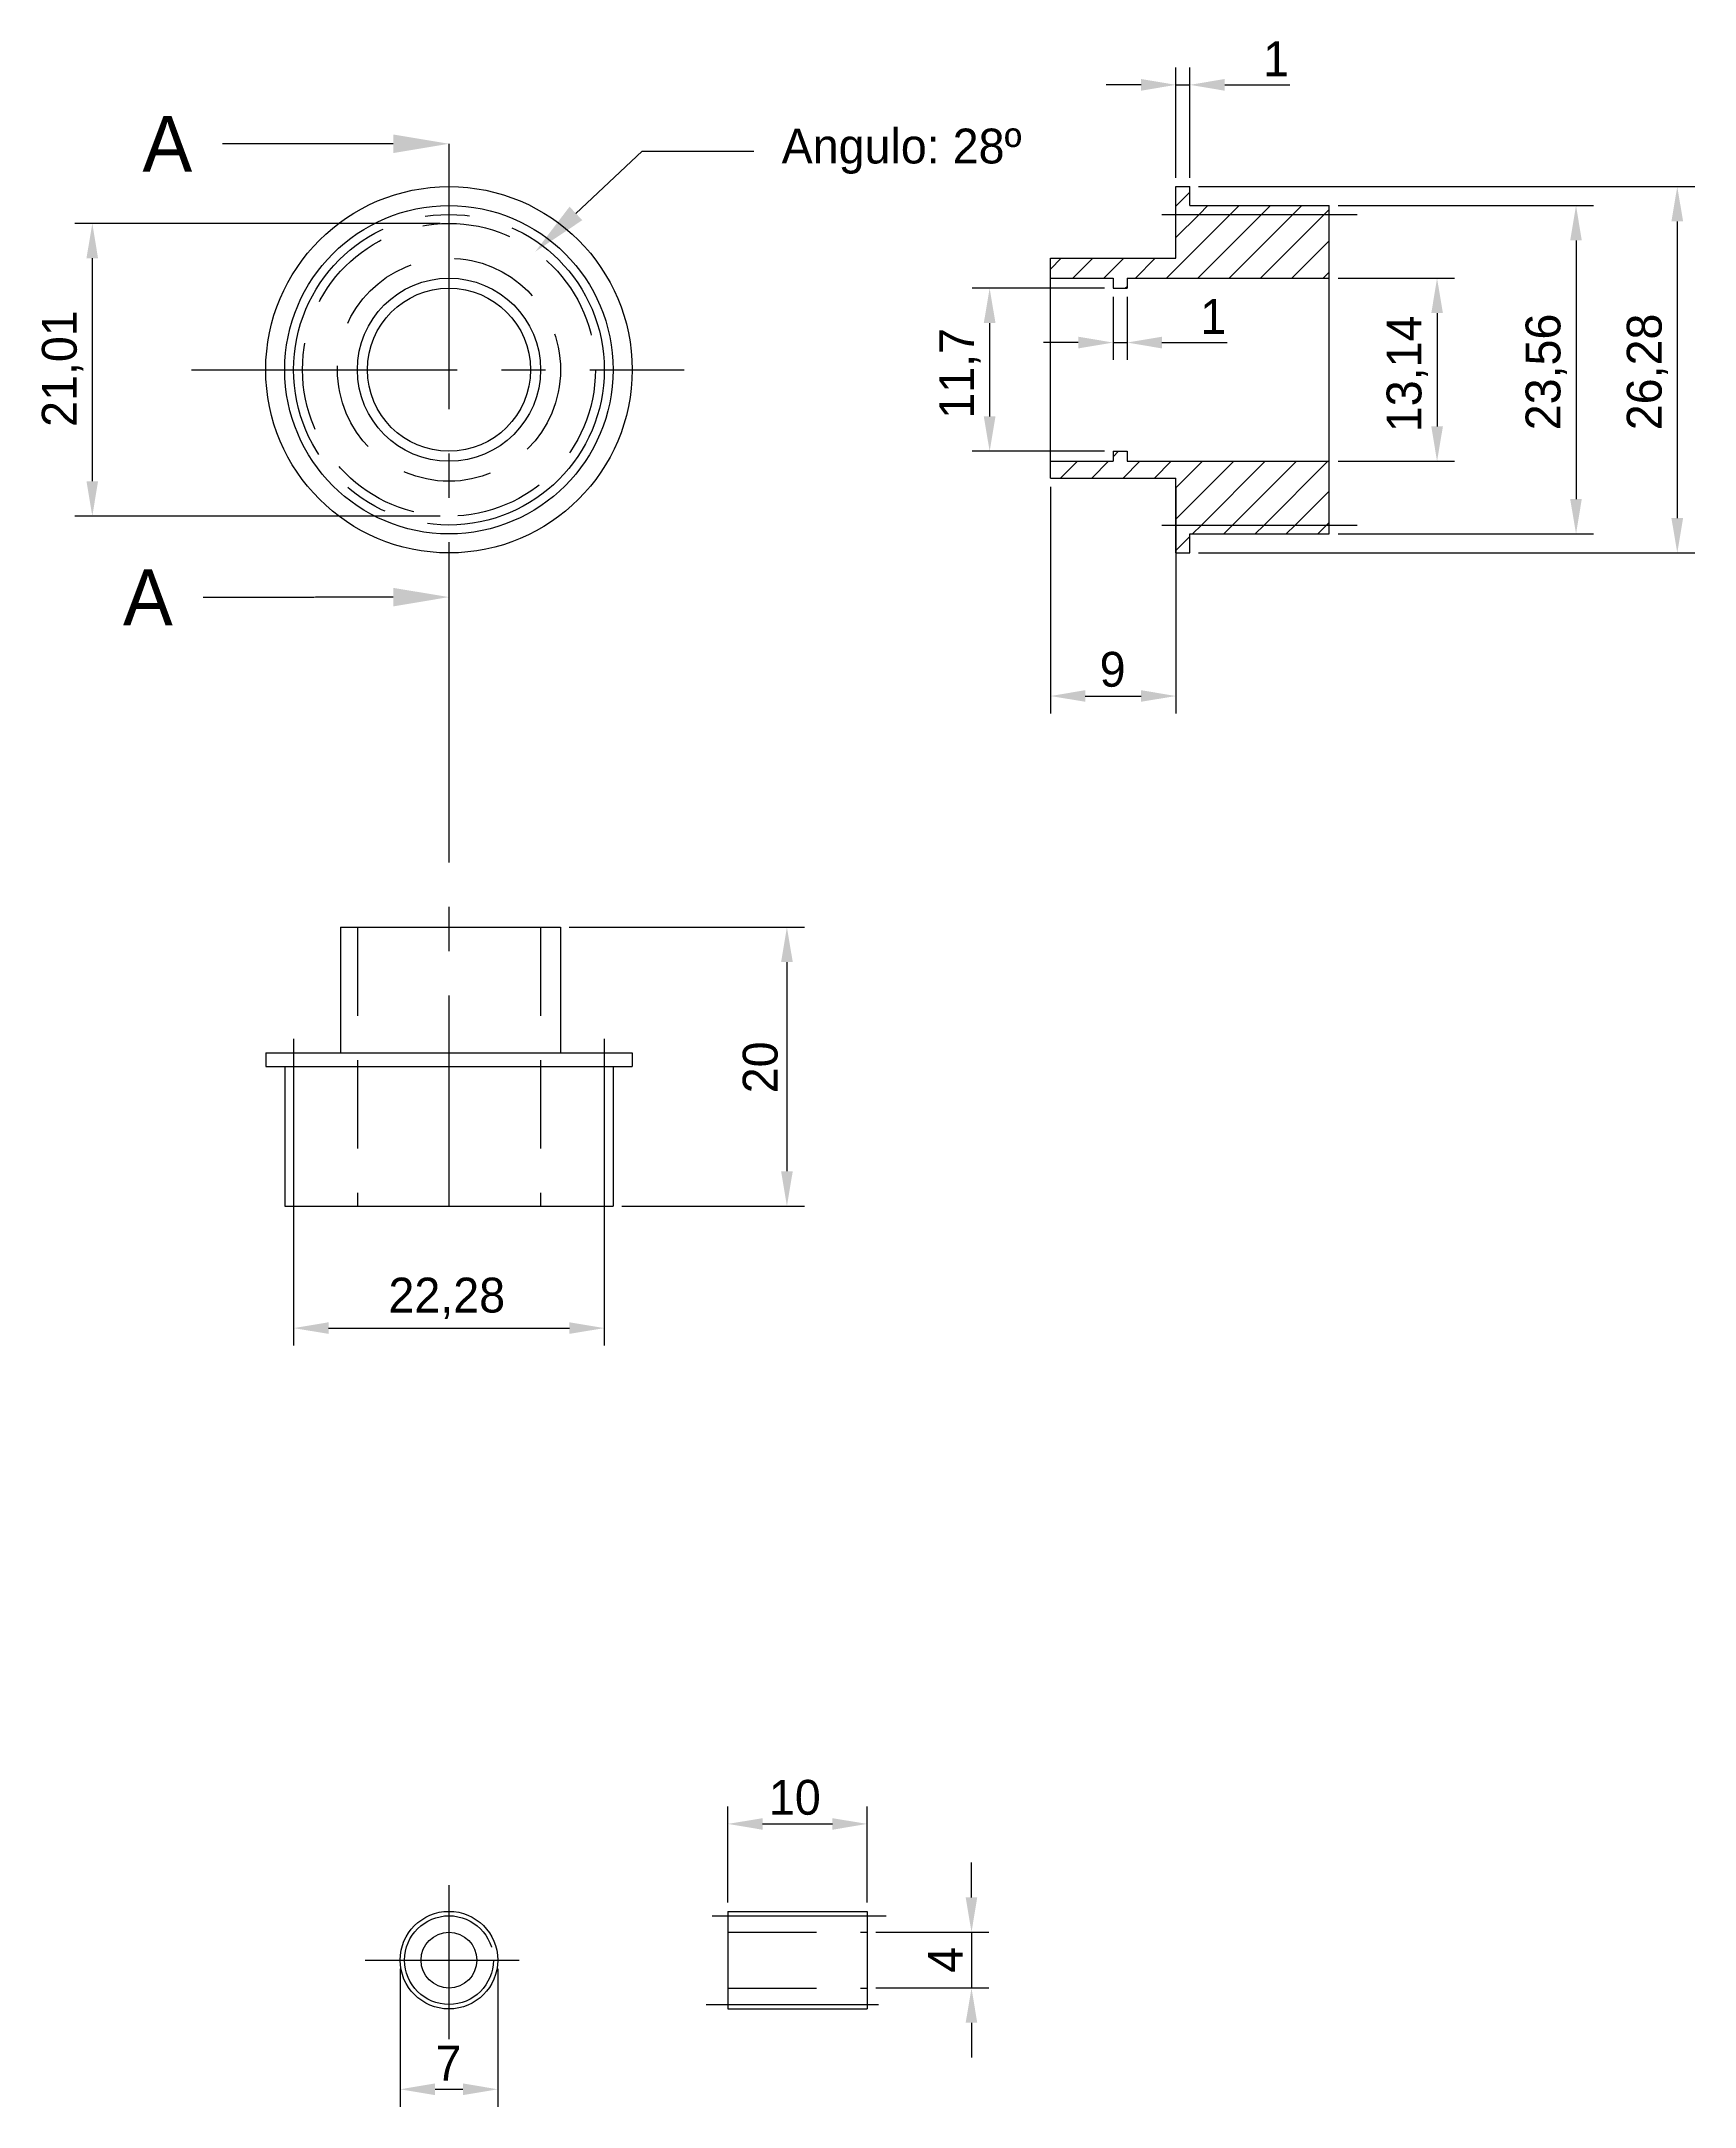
# Model space of a CAD drawing. Extents: x -29 to 89, y -125 to 24.
import ezdxf

# ---------------------------------------------------------------- set-up
doc = ezdxf.new("R2010")
doc.units = 0
doc.linetypes.add('CENTER2', pattern=[28.575, 19.05, -3.175, 3.175, -3.175])
doc.linetypes.add('DASHED2', pattern=[9.525, 6.35, -3.175])
doc.layers.get('0').update_dxf_attribs({"linetype": 'CONTINUOUS'})
doc.layers.get('DEFPOINTS').update_dxf_attribs({"linetype": 'CONTINUOUS'})
for name, color, linetype in [('A', 10, 'CONTINUOUS'), ('B', 30, 'DASHED2'), ('DIM', 150, 'CONTINUOUS'), ('E', 82, 'CENTER2')]:
    doc.layers.add(name, color=color, linetype=linetype)
doc.dimstyles.get("Standard").update_dxf_attribs({"dimtxt": 0.18, "dimasz": 0.18, "dimexe": 0.18, "dimexo": 0.0625, "dimgap": 0.09, "dimtad": 0, "dimtih": 1, "dimtoh": 1, "dimzin": 0, "dimcen": 0.09, "dimazin": 3, "dimtfac": 1, "dimtofl": 0, "dimtmove": 0, "dimatfit": 3})

# ---------------------------------------------------------------- blocks, each defined once
blk = doc.blocks.new('*U23')
at = {"layer": 'DIM'}
blk.add_polyline3d([(-4, 16.2126, 0), (-4.09644, 16.2126, 0), (-4.19289, 16.2126, 0), (-4.28933, 16.2126, 0), (-4.38577, 16.2126, 0), (-4.48221, 16.2126, 0), (-4.57866, 16.2126, 0), (-4.6751, 16.2126, 0), (-4.77154, 16.2126, 0), (-4.86798, 16.2126, 0), (-4.96443, 16.2126, 0), (-5.06087, 16.2126, 0), (-5.15731, 16.2126, 0), (-5.25375, 16.2126, 0), (-5.3502, 16.2126, 0), (-5.44664, 16.2126, 0), (-5.54308, 16.2126, 0), (-5.63953, 16.2126, 0), (-5.73597, 16.2126, 0), (-5.83241, 16.2126, 0), (-5.92885, 16.2126, 0), (-6.0253, 16.2126, 0), (-6.12174, 16.2126, 0), (-6.21818, 16.2126, 0), (-6.31462, 16.2126, 0), (-6.41107, 16.2126, 0), (-6.50751, 16.2126, 0), (-6.60395, 16.2126, 0), (-6.70039, 16.2126, 0), (-6.79684, 16.2126, 0), (-6.89328, 16.2126, 0), (-6.98972, 16.2126, 0), (-7.08617, 16.2126, 0), (-7.18261, 16.2126, 0), (-7.27905, 16.2126, 0), (-7.37549, 16.2126, 0), (-7.47194, 16.2126, 0), (-7.56838, 16.2126, 0), (-7.66482, 16.2126, 0), (-7.76126, 16.2126, 0), (-7.85771, 16.2126, 0), (-7.95415, 16.2126, 0), (-8.05059, 16.2126, 0), (-8.14703, 16.2126, 0), (-8.24348, 16.2126, 0), (-8.33992, 16.2126, 0), (-8.43636, 16.2126, 0), (-8.53281, 16.2126, 0), (-8.62925, 16.2126, 0), (-8.72569, 16.2126, 0), (-8.82213, 16.2126, 0), (-8.91858, 16.2126, 0), (-9.01502, 16.2126, 0), (-9.11146, 16.2126, 0), (-9.2079, 16.2126, 0), (-9.30435, 16.2126, 0), (-9.40079, 16.2126, 0), (-9.49723, 16.2126, 0), (-9.59367, 16.2126, 0), (-9.69012, 16.2126, 0), (-9.78656, 16.2126, 0), (-9.883, 16.2126, 0), (-9.97945, 16.2126, 0), (-10.0759, 16.2126, 0), (-10.1723, 16.2126, 0), (-10.2688, 16.2126, 0), (-10.3652, 16.2126, 0), (-10.4617, 16.2126, 0), (-10.5581, 16.2126, 0), (-10.6545, 16.2126, 0), (-10.751, 16.2126, 0), (-10.8474, 16.2126, 0), (-10.9439, 16.2126, 0), (-11.0403, 16.2126, 0), (-11.1368, 16.2126, 0), (-11.2332, 16.2126, 0), (-11.3296, 16.2126, 0), (-11.4261, 16.2126, 0), (-11.5225, 16.2126, 0), (-11.619, 16.2126, 0), (-11.7154, 16.2126, 0), (-11.8119, 16.2126, 0), (-11.9083, 16.2126, 0), (-12.0047, 16.2126, 0), (-12.1012, 16.2126, 0), (-12.1976, 16.2126, 0), (-12.2941, 16.2126, 0), (-12.3905, 16.2126, 0), (-12.487, 16.2126, 0), (-12.5834, 16.2126, 0), (-12.6798, 16.2126, 0), (-12.7763, 16.2126, 0), (-12.8727, 16.2126, 0), (-12.9692, 16.2126, 0), (-13.0656, 16.2126, 0), (-13.1621, 16.2126, 0), (-13.2585, 16.2126, 0), (-13.3549, 16.2126, 0), (-13.4514, 16.2126, 0), (-13.5478, 16.2126, 0), (-13.6443, 16.2126, 0), (-13.7407, 16.2126, 0), (-13.8372, 16.2126, 0), (-13.9336, 16.2126, 0), (-14.03, 16.2126, 0), (-14.1265, 16.2126, 0), (-14.2229, 16.2126, 0), (-14.3194, 16.2126, 0), (-14.4158, 16.2126, 0), (-14.5123, 16.2126, 0), (-14.6087, 16.2126, 0), (-14.7051, 16.2126, 0), (-14.8016, 16.2126, 0), (-14.898, 16.2126, 0), (-14.9945, 16.2126, 0), (-15.0909, 16.2126, 0), (-15.1873, 16.2126, 0), (-15.2838, 16.2126, 0), (-15.3802, 16.2126, 0), (-15.4767, 16.2126, 0), (-15.5731, 16.2126, 0), (-15.6696, 16.2126, 0), (-15.766, 16.2126, 0), (-15.8624, 16.2126, 0), (-15.9589, 16.2126, 0), (-16.0553, 16.2126, 0), (-16.1518, 16.2126, 0), (-16.2482, 16.2126, 0)], dxfattribs=at)
blk.add_solid([(-4, 16.87931), (0, 16.21265), (-4, 15.54598)], dxfattribs=at)
blk.add_text('A', height=4, dxfattribs=at).set_placement((-21.98355, 14.21265))
blk = doc.blocks.new('*X24')
at = {"color": 0}
for p, q in [((52.14, 11.73), (53.14, 12.73)), ((51.47, 6.57), (56.04, 11.14)), ((52.14, 9.48), (53.8, 11.14)), ((53.72, 6.57), (58.29, 11.14)), ((53.8, 11.14), (54.43, 11.78)), ((55.96, 6.57), (60.53, 11.14)), ((56.04, 11.14), (56.68, 11.78)), ((58.21, 6.57), (62.78, 11.14)), ((58.29, 11.14), (58.92, 11.78)), ((60.53, 11.14), (61.17, 11.78)), ((62.78, 11.14), (63.14, 11.5)), ((60.45, 6.57), (63.14, 9.26)), ((43.14, 7.22), (43.92, 8)), ((44.74, 6.57), (46.17, 8)), ((46.98, 6.57), (48.41, 8)), ((49.23, 6.57), (50.66, 8)), ((48.51, 5.85), (48.64, 5.98)), ((62.7, 6.57), (63.14, 7.01)), ((47.64, -6.24), (48.03, -5.85)), ((43.87, -7.77), (45.07, -6.57)), ((46.11, -7.77), (47.31, -6.57)), ((48.36, -7.77), (49.56, -6.57)), ((50.6, -7.77), (51.8, -6.57)), ((52.14, -10.72), (56.29, -6.57)), ((52.14, -8.48), (54.05, -6.57)), ((53.97, -11.14), (58.54, -6.57)), ((56.21, -11.14), (60.78, -6.57)), ((58.46, -11.14), (63.03, -6.57)), ((60.7, -11.14), (63.14, -8.7)), ((53.33, -11.78), (53.97, -11.14)), ((55.57, -11.78), (56.21, -11.14)), ((57.82, -11.78), (58.46, -11.14)), ((60.06, -11.78), (60.7, -11.14)), ((62.31, -11.78), (62.95, -11.14)), ((62.95, -11.14), (63.14, -10.95)), ((52.14, -12.97), (53.14, -11.97))]:
    blk.add_line(p, q, dxfattribs=at)
blk = doc.blocks.new('*U33')
at = {"layer": 'DIM', "color": 0}
blk.add_text('23,56', height=2.5, rotation=90, dxfattribs=at).set_placement((79.72, -4.34))
blk = doc.blocks.new('*D2')
at = {"layer": 'DEFPOINTS', "color": 0}
for p in [(63.14, 11.78), (63.14, -11.78), (80.84, -11.78)]:
    blk.add_point(p, dxfattribs=at)
at = {"layer": 'DIM', "color": 0}
for p, q in [((63.77, 11.78), (82.09, 11.78)), ((80.84, 9.28), (80.84, -9.28)), ((63.77, -11.78), (82.09, -11.78))]:
    blk.add_line(p, q, dxfattribs=at)
for points in [[(80.42, 9.28), (81.25, 9.28), (80.84, 11.78)], [(80.42, -9.28), (81.25, -9.28), (80.84, -11.78)]]:
    blk.add_solid(points, dxfattribs=at)
at = {"layer": 'E'}
blk.add_blockref('*U33', (0, 0), dxfattribs=at)
blk = doc.blocks.new('*U34')
at = {"layer": 'DIM', "color": 0}
blk.add_text('13,14', height=2.5, rotation=90, dxfattribs=at).set_placement((69.75, -4.48))
blk = doc.blocks.new('*D3')
at = {"layer": 'DEFPOINTS', "color": 0}
for p in [(63.14, 6.57), (63.14, -6.57), (70.87, -6.57)]:
    blk.add_point(p, dxfattribs=at)
at = {"layer": 'DIM', "color": 0}
for p, q in [((63.77, 6.57), (72.12, 6.57)), ((70.87, 4.07), (70.87, -4.07)), ((63.77, -6.57), (72.12, -6.57))]:
    blk.add_line(p, q, dxfattribs=at)
for points in [[(70.46, 4.07), (71.29, 4.07), (70.87, 6.57)], [(70.46, -4.07), (71.29, -4.07), (70.87, -6.57)]]:
    blk.add_solid(points, dxfattribs=at)
at = {"layer": 'E'}
blk.add_blockref('*U34', (0, 0), dxfattribs=at)
blk = doc.blocks.new('*U36')
at = {"layer": 'DIM', "color": 0}
blk.add_text('11,7', height=2.5, rotation=90, dxfattribs=at).set_placement((37.66, -3.51))
blk = doc.blocks.new('*D4')
at = {"layer": 'DEFPOINTS', "color": 0}
for p in [(47.64, 5.85), (38.78, -5.85), (47.64, -5.85)]:
    blk.add_point(p, dxfattribs=at)
at = {"layer": 'DIM', "color": 0}
for p, q in [((47.02, 5.85), (37.53, 5.85)), ((38.78, 3.35), (38.78, -3.35)), ((47.02, -5.85), (37.53, -5.85))]:
    blk.add_line(p, q, dxfattribs=at)
for points in [[(38.36, 3.35), (39.2, 3.35), (38.78, 5.85)], [(38.36, -3.35), (39.2, -3.35), (38.78, -5.85)]]:
    blk.add_solid(points, dxfattribs=at)
at = {"layer": 'E'}
blk.add_blockref('*U36', (0, 0), dxfattribs=at)
blk = doc.blocks.new('*U35')
at = {"layer": 'DIM', "color": 0}
blk.add_text('1', height=2.5, dxfattribs=at).set_placement((53.89, 2.57))
blk = doc.blocks.new('*D5')
at = {"layer": 'DEFPOINTS', "color": 0}
for p in [(47.64, 5.85), (48.64, 5.85), (48.64, 1.95)]:
    blk.add_point(p, dxfattribs=at)
at = {"layer": 'DIM', "color": 0}
for p, q in [((47.64, 5.23), (47.64, 0.7)), ((48.64, 5.23), (48.64, 0.7)), ((45.14, 1.95), (42.64, 1.95)), ((47.64, 1.95), (48.64, 1.95)), ((51.14, 1.95), (55.81, 1.95))]:
    blk.add_line(p, q, dxfattribs=at)
for points in [[(45.14, 2.37), (45.14, 1.53), (47.64, 1.95)], [(51.14, 2.37), (51.14, 1.53), (48.64, 1.95)]]:
    blk.add_solid(points, dxfattribs=at)
at = {"layer": 'E'}
blk.add_blockref('*U35', (0, 0), dxfattribs=at)
blk = doc.blocks.new('*U31')
at = {"layer": 'DIM', "color": 0}
blk.add_text('1', height=2.5, dxfattribs=at).set_placement((58.39, 21.06))
blk = doc.blocks.new('*D6')
at = {"layer": 'DEFPOINTS', "color": 0}
for p in [(53.14, 20.44), (52.14, 13.14), (53.14, 13.14)]:
    blk.add_point(p, dxfattribs=at)
at = {"layer": 'DIM', "color": 0}
for p, q in [((52.14, 13.77), (52.14, 21.69)), ((53.14, 13.77), (53.14, 21.69)), ((49.64, 20.44), (47.14, 20.44)), ((52.14, 20.44), (53.14, 20.44)), ((55.64, 20.44), (60.31, 20.44))]:
    blk.add_line(p, q, dxfattribs=at)
for points in [[(49.64, 20.86), (49.64, 20.02), (52.14, 20.44)], [(55.64, 20.86), (55.64, 20.02), (53.14, 20.44)]]:
    blk.add_solid(points, dxfattribs=at)
at = {"layer": 'E'}
blk.add_blockref('*U31', (0, 0), dxfattribs=at)
blk = doc.blocks.new('*U32')
at = {"layer": 'DIM', "color": 0}
blk.add_text('26,28', height=2.5, rotation=90, dxfattribs=at).set_placement((86.98, -4.34))
blk = doc.blocks.new('*D7')
at = {"layer": 'DEFPOINTS', "color": 0}
for p in [(53.14, 13.14), (53.14, -13.14), (88.1, -13.14)]:
    blk.add_point(p, dxfattribs=at)
at = {"layer": 'DIM', "color": 0}
for p, q in [((53.77, 13.14), (89.35, 13.14)), ((88.1, 10.64), (88.1, -10.64)), ((53.77, -13.14), (89.35, -13.14))]:
    blk.add_line(p, q, dxfattribs=at)
for points in [[(87.68, 10.64), (88.52, 10.64), (88.1, 13.14)], [(87.68, -10.64), (88.52, -10.64), (88.1, -13.14)]]:
    blk.add_solid(points, dxfattribs=at)
at = {"layer": 'E'}
blk.add_blockref('*U32', (0, 0), dxfattribs=at)
blk = doc.blocks.new('*U37')
at = {"layer": 'DIM', "color": 0}
blk.add_text('9', height=2.5, dxfattribs=at).set_placement((46.67, -22.74))
blk = doc.blocks.new('*D8')
at = {"layer": 'DEFPOINTS', "color": 0}
for p in [(43.14, -7.77), (52.14, -7.77), (52.14, -23.41)]:
    blk.add_point(p, dxfattribs=at)
at = {"layer": 'DIM', "color": 0}
for p, q in [((43.14, -8.39), (43.14, -24.66)), ((52.14, -8.39), (52.14, -24.66)), ((45.64, -23.41), (49.64, -23.41))]:
    blk.add_line(p, q, dxfattribs=at)
for points in [[(45.64, -22.99), (45.64, -23.82), (43.14, -23.41)], [(49.64, -22.99), (49.64, -23.82), (52.14, -23.41)]]:
    blk.add_solid(points, dxfattribs=at)
at = {"layer": 'E'}
blk.add_blockref('*U37', (0, 0), dxfattribs=at)
blk = doc.blocks.new('*U43')
at = {"layer": 'DIM', "color": 0}
blk.add_text('22,28', height=2.5, dxfattribs=at).set_placement((-4.34, -67.64))
blk = doc.blocks.new('*D15')
at = {"layer": 'DEFPOINTS', "color": 0}
for p in [(-11.14, -60), (11.14, -60), (11.14, -68.76)]:
    blk.add_point(p, dxfattribs=at)
at = {"layer": 'DIM', "color": 0}
for p, q in [((-11.14, -60.62), (-11.14, -70.01)), ((11.14, -60.62), (11.14, -70.01)), ((-8.64, -68.76), (8.64, -68.76))]:
    blk.add_line(p, q, dxfattribs=at)
for points in [[(-8.64, -68.34), (-8.64, -69.17), (-11.14, -68.76)], [(8.64, -68.34), (8.64, -69.17), (11.14, -68.76)]]:
    blk.add_solid(points, dxfattribs=at)
at = {"layer": 'E'}
blk.add_blockref('*U43', (0, 0), dxfattribs=at)
blk = doc.blocks.new('*U44')
at = {"layer": 'DIM', "color": 0}
blk.add_text('20', height=2.5, rotation=90, dxfattribs=at).set_placement((23.57, -51.91))
blk = doc.blocks.new('*D16')
at = {"layer": 'DEFPOINTS', "color": 0}
for p in [(8, -40), (11.78, -60), (24.24, -60)]:
    blk.add_point(p, dxfattribs=at)
at = {"layer": 'DIM', "color": 0}
for p, q in [((8.63, -40), (25.49, -40)), ((24.24, -42.5), (24.24, -57.5)), ((12.4, -60), (25.49, -60))]:
    blk.add_line(p, q, dxfattribs=at)
for points in [[(23.82, -42.5), (24.66, -42.5), (24.24, -40)], [(23.82, -57.5), (24.66, -57.5), (24.24, -60)]]:
    blk.add_solid(points, dxfattribs=at)
at = {"layer": 'E'}
blk.add_blockref('*U44', (0, 0), dxfattribs=at)
blk = doc.blocks.new('*U40')
at = {"layer": 'DIM'}
blk.add_polyline3d([(-4, -16.32, 0), (-4.11, -16.32, 0), (-4.21, -16.32, 0), (-4.32, -16.32, 0), (-4.43, -16.32, 0), (-4.54, -16.32, 0), (-4.64, -16.32, 0), (-4.75, -16.32, 0), (-4.86, -16.32, 0), (-4.97, -16.32, 0), (-5.07, -16.32, 0), (-5.18, -16.32, 0), (-5.29, -16.32, 0), (-5.4, -16.32, 0), (-5.5, -16.32, 0), (-5.61, -16.32, 0), (-5.72, -16.32, 0), (-5.83, -16.32, 0), (-5.93, -16.32, 0), (-6.04, -16.32, 0), (-6.15, -16.32, 0), (-6.26, -16.32, 0), (-6.36, -16.32, 0), (-6.47, -16.32, 0), (-6.58, -16.32, 0), (-6.69, -16.32, 0), (-6.79, -16.32, 0), (-6.9, -16.32, 0), (-7.01, -16.32, 0), (-7.11, -16.32, 0), (-7.22, -16.32, 0), (-7.33, -16.32, 0), (-7.44, -16.32, 0), (-7.54, -16.32, 0), (-7.65, -16.32, 0), (-7.76, -16.32, 0), (-7.87, -16.32, 0), (-7.97, -16.32, 0), (-8.08, -16.32, 0), (-8.19, -16.32, 0), (-8.3, -16.32, 0), (-8.4, -16.32, 0), (-8.51, -16.32, 0), (-8.62, -16.32, 0), (-8.73, -16.32, 0), (-8.83, -16.32, 0), (-8.94, -16.32, 0), (-9.05, -16.32, 0), (-9.16, -16.32, 0), (-9.26, -16.32, 0), (-9.37, -16.32, 0), (-9.48, -16.32, 0), (-9.58, -16.32, 0), (-9.69, -16.33, 0), (-9.8, -16.33, 0), (-9.91, -16.33, 0), (-10.01, -16.33, 0), (-10.12, -16.33, 0), (-10.23, -16.33, 0), (-10.34, -16.33, 0), (-10.44, -16.33, 0), (-10.55, -16.33, 0), (-10.66, -16.33, 0), (-10.77, -16.33, 0), (-10.87, -16.33, 0), (-10.98, -16.33, 0), (-11.09, -16.33, 0), (-11.2, -16.33, 0), (-11.3, -16.33, 0), (-11.41, -16.33, 0), (-11.52, -16.33, 0), (-11.63, -16.33, 0), (-11.73, -16.33, 0), (-11.84, -16.33, 0), (-11.95, -16.33, 0), (-12.06, -16.33, 0), (-12.16, -16.33, 0), (-12.27, -16.33, 0), (-12.38, -16.33, 0), (-12.48, -16.33, 0), (-12.59, -16.33, 0), (-12.7, -16.33, 0), (-12.81, -16.33, 0), (-12.91, -16.33, 0), (-13.02, -16.33, 0), (-13.13, -16.33, 0), (-13.24, -16.33, 0), (-13.34, -16.33, 0), (-13.45, -16.33, 0), (-13.56, -16.33, 0), (-13.67, -16.33, 0), (-13.77, -16.33, 0), (-13.88, -16.33, 0), (-13.99, -16.33, 0), (-14.1, -16.33, 0), (-14.2, -16.33, 0), (-14.31, -16.33, 0), (-14.42, -16.33, 0), (-14.53, -16.33, 0), (-14.63, -16.33, 0), (-14.74, -16.33, 0), (-14.85, -16.33, 0), (-14.96, -16.33, 0), (-15.06, -16.33, 0), (-15.17, -16.33, 0), (-15.28, -16.33, 0), (-15.38, -16.33, 0), (-15.49, -16.33, 0), (-15.6, -16.33, 0), (-15.71, -16.33, 0), (-15.81, -16.33, 0), (-15.92, -16.33, 0), (-16.03, -16.33, 0), (-16.14, -16.33, 0), (-16.24, -16.33, 0), (-16.35, -16.33, 0), (-16.46, -16.33, 0), (-16.57, -16.33, 0), (-16.67, -16.33, 0), (-16.78, -16.33, 0), (-16.89, -16.33, 0), (-17, -16.33, 0), (-17.1, -16.33, 0), (-17.21, -16.33, 0), (-17.32, -16.33, 0), (-17.43, -16.33, 0), (-17.53, -16.33, 0), (-17.64, -16.33, 0)], dxfattribs=at)
blk.add_solid([(-4, -15.65), (0, -16.31), (-4, -16.98)], dxfattribs=at)
blk.add_text('A', height=4, dxfattribs=at).set_placement((-23.38, -18.33))
blk = doc.blocks.new('*U41')
at = {"layer": 'DIM', "color": 0}
blk.add_text('21,01', height=2.5, rotation=90, dxfattribs=at).set_placement((-26.7, -4.1))
blk = doc.blocks.new('*D19')
at = {"layer": 'DEFPOINTS', "color": 0}
for p in [(0, 10.5), (-25.58, -10.5), (0, -10.5)]:
    blk.add_point(p, dxfattribs=at)
at = {"layer": 'DIM', "color": 0}
for p, q in [((-0.62, 10.5), (-26.83, 10.5)), ((-25.58, 8), (-25.58, -8)), ((-0.62, -10.5), (-26.83, -10.5))]:
    blk.add_line(p, q, dxfattribs=at)
for points in [[(-26, 8), (-25.17, 8), (-25.58, 10.5)], [(-26, -8), (-25.17, -8), (-25.58, -10.5)]]:
    blk.add_solid(points, dxfattribs=at)
at = {"layer": 'E'}
blk.add_blockref('*U41', (0, 0), dxfattribs=at)
blk = doc.blocks.new('*U42')
at = {"layer": 'DIM', "linetype": 'BYBLOCK'}
blk.add_line((13.86, 15.69), (21.86, 15.69), dxfattribs=at)
blk.add_lwpolyline([(9.1, 11.21), (13.86, 15.69)], dxfattribs=at)
at = {"layer": 'DIM'}
blk.add_solid([(9.56, 10.73), (6.19, 8.47), (8.65, 11.7)], dxfattribs=at)
blk.add_text('Angulo: 28º', height=2.5, dxfattribs=at).set_placement((23.86, 14.8))
blk = doc.blocks.new('*U45')
at = {"layer": 'DIM', "color": 0}
blk.add_text('4', height=2.5, rotation=90, dxfattribs=at).set_placement((36.85, -115.01))
blk = doc.blocks.new('*D20')
at = {"layer": 'DEFPOINTS', "color": 0}
for p in [(30, -112.1), (30, -116.1), (37.48, -116.1)]:
    blk.add_point(p, dxfattribs=at)
at = {"layer": 'DIM', "color": 0}
for p, q in [((37.48, -109.6), (37.48, -107.1)), ((30.62, -112.1), (38.73, -112.1)), ((37.48, -112.1), (37.48, -116.1)), ((30.62, -116.1), (38.73, -116.1)), ((37.48, -118.6), (37.48, -121.1))]:
    blk.add_line(p, q, dxfattribs=at)
for points in [[(37.06, -109.6), (37.89, -109.6), (37.48, -112.1)], [(37.06, -118.6), (37.89, -118.6), (37.48, -116.1)]]:
    blk.add_solid(points, dxfattribs=at)
at = {"layer": 'E'}
blk.add_blockref('*U45', (0, 0), dxfattribs=at)
blk = doc.blocks.new('*U46')
at = {"layer": 'DIM', "color": 0}
blk.add_text('10', height=2.5, dxfattribs=at).set_placement((22.95, -103.67))
blk = doc.blocks.new('*D21')
at = {"layer": 'DEFPOINTS', "color": 0}
for p in [(30, -104.33), (20, -110.6), (30, -110.6)]:
    blk.add_point(p, dxfattribs=at)
at = {"layer": 'DIM', "color": 0}
for p, q in [((20, -109.98), (20, -103.08)), ((30, -109.98), (30, -103.08)), ((22.5, -104.33), (27.5, -104.33))]:
    blk.add_line(p, q, dxfattribs=at)
for points in [[(22.5, -103.92), (22.5, -104.75), (20, -104.33)], [(27.5, -103.92), (27.5, -104.75), (30, -104.33)]]:
    blk.add_solid(points, dxfattribs=at)
at = {"layer": 'E'}
blk.add_blockref('*U46', (0, 0), dxfattribs=at)
blk = doc.blocks.new('*U47')
at = {"layer": 'DIM', "color": 0}
blk.add_text('7', height=2.5, dxfattribs=at).set_placement((-0.97, -122.74))
blk = doc.blocks.new('*D22')
at = {"layer": 'DEFPOINTS', "color": 0}
for p in [(-3.5, -114.1), (3.5, -114.1), (3.5, -123.37)]:
    blk.add_point(p, dxfattribs=at)
at = {"layer": 'DIM', "color": 0}
for p, q in [((-3.5, -114.73), (-3.5, -124.62)), ((3.5, -114.73), (3.5, -124.62)), ((-1, -123.37), (1, -123.37))]:
    blk.add_line(p, q, dxfattribs=at)
for points in [[(-1, -122.95), (-1, -123.79), (-3.5, -123.37)], [(1, -122.95), (1, -123.79), (3.5, -123.37)]]:
    blk.add_solid(points, dxfattribs=at)
at = {"layer": 'E'}
blk.add_blockref('*U47', (0, 0), dxfattribs=at)

msp = doc.modelspace()

# ---------------------------------------------------------------- linework, layer by layer
at = {"layer": 'A'}
for p, q in [((52.141, 13.141), (53.141, 13.141)), ((52.141, 8), (52.141, 13.141)), ((53.141, 11.777), (53.141, 13.141)), ((53.141, 11.777), (63.141, 11.777)), ((63.141, -11.777), (63.141, 11.777)), ((43.141, -7.77), (43.141, 8)), ((43.141, 8), (52.141, 8)), ((43.141, 6.57), (47.641, 6.57)), ((47.641, 6.57), (47.641, 5.85)), ((48.641, 6.57), (48.641, 5.85)), ((48.641, 6.57), (63.141, 6.57)), ((47.641, 5.85), (48.641, 5.85)), ((47.641, -5.85), (47.641, -6.57)), ((47.641, -5.85), (48.641, -5.85)), ((48.641, -5.85), (48.641, -6.57)), ((43.141, -6.57), (47.641, -6.57)), ((48.641, -6.57), (63.141, -6.57)), ((43.141, -7.77), (52.141, -7.77)), ((52.141, -13.141), (52.141, -7.77)), ((53.141, -11.777), (63.141, -11.777)), ((53.141, -13.141), (53.141, -11.777)), ((52.141, -13.141), (53.141, -13.141)), ((-7.77, -40), (8, -40)), ((-7.77, -40), (-7.77, -49)), ((8, -40), (8, -49)), ((-13.141, -49), (-13.141, -50)), ((-13.141, -49), (13.141, -49)), ((-13.141, -50), (13.141, -50)), ((-11.777, -50), (-11.777, -60)), ((11.777, -50), (11.777, -60)), ((13.141, -49), (13.141, -50)), ((-11.777, -60), (11.777, -60)), ((20, -110.603), (30, -110.603)), ((20, -110.603), (20, -117.606)), ((30, -110.603), (30, -117.606)), ((20, -117.606), (30, -117.606))]:
    msp.add_line(p, q, dxfattribs=at)
for centre, radius in [((0, 0), 13.141), ((0, 0), 11.777), ((0, 0), 6.57), ((0, 0), 5.85), ((0, -114.104), 3.501), ((0, -114.104), 2)]:
    msp.add_circle(centre, radius, dxfattribs=at)
at = {"layer": 'B'}
for p, q in [((-6.57, -40), (-6.57, -60)), ((6.57, -40), (6.57, -60)), ((20, -112.104), (30, -112.104)), ((20, -116.104), (30, -116.104))]:
    msp.add_line(p, q, dxfattribs=at)
for radius in [10.504, 8]:
    msp.add_circle((0, 0), radius, dxfattribs=at)
at = {"layer": 'E'}
for p, q in [((0, 16.213), (0, -16.31)), ((51.141, 11.141), (65.141, 11.141)), ((-18.466, 0), (16.881, 0)), ((51.141, -11.141), (65.141, -11.141)), ((0, -16.31), (0, -60)), ((-11.141, -48), (-11.141, -62)), ((11.141, -48), (11.141, -62)), ((0, -108.73), (0, -119.771)), ((18.879, -110.921), (31.358, -110.921)), ((-6.019, -114.104), (5.029, -114.104)), ((18.437, -117.287), (30.819, -117.287))]:
    msp.add_line(p, q, dxfattribs=at)
for centre, radius in [((0, 0), 11.141), ((0, -114.104), 3.183)]:
    msp.add_circle(centre, radius, dxfattribs=at)

# ---------------------------------------------------------------- block references
at = {"layer": 'DIM', "linetype": 'CONTINUOUS'}
msp.add_blockref('*X24', (0, 0), dxfattribs=at)
at = {"layer": 'E'}
for name in ['*U23', '*U42', '*U40']:
    msp.add_blockref(name, (0, 0), dxfattribs=at)

# ---------------------------------------------------------------- dimensions: what is measured, and where the dimension line sits
at = {"layer": 'DIM'}
for base, p1, p2, picture, middle in [((53.141, 20.439), (52.141, 13.141), (53.141, 13.141), '*D6', (59.226, 22.32)), ((48.641, 1.948), (47.641, 5.85), (48.641, 5.85), '*D5', (54.726, 3.828)), ((52.141, -23.407), (43.141, -7.77), (52.141, -7.77), '*D8', (47.641, -21.506)), ((11.141, -68.755), (-11.141, -60), (11.141, -60), '*D15', (0, -66.628)), ((30, -104.334), (20, -110.603), (30, -110.603), '*D21', (25, -102.433)), ((3.501, -123.369), (-3.501, -114.104), (3.501, -114.104), '*D22', (0, -121.494))]:
    dim = msp.add_linear_dim(base=base, p1=p1, p2=p2, dimstyle='Standard', dxfattribs=at)
    dim.commit()
    dim.dimension.update_dxf_attribs({"geometry": picture, "text_midpoint": middle})
for base, p1, p2, picture, middle in [((88.099, -13.141), (53.141, 13.141), (53.141, -13.141), '*D7', (85.971, 0)), ((-25.582, -10.504), (0, 10.504), (0, -10.504), '*D19', (-27.709, 0)), ((38.78, -5.85), (47.641, 5.85), (47.641, -5.85), '*D4', (36.652, 0)), ((24.24, -60), (8, -40), (11.777, -60), '*D16', (22.338, -50)), ((37.478, -116.104), (30, -112.104), (30, -116.104), '*D20', (35.603, -114.104))]:
    dim = msp.add_linear_dim(base=base, p1=p1, p2=p2, angle=90, dimstyle='Standard', dxfattribs=at)
    dim.commit()
    dim.dimension.update_dxf_attribs({"geometry": picture, "text_midpoint": middle})
for base, p1, p2, picture, middle in [((80.838, -11.777), (63.141, 11.777), (63.141, -11.777), '*D2', (80.838, 0)), ((70.872, -6.57), (63.141, 6.57), (63.141, -6.57), '*D3', (70.872, 0))]:
    dim = msp.add_linear_dim(base=base, p1=p1, p2=p2, angle=90, dimstyle='Standard', dxfattribs=at)
    dim.commit()
    dim.dimension.update_dxf_attribs({"geometry": picture, "text_midpoint": middle, "dimtype": 128})

doc.saveas('drawing.dxf')
